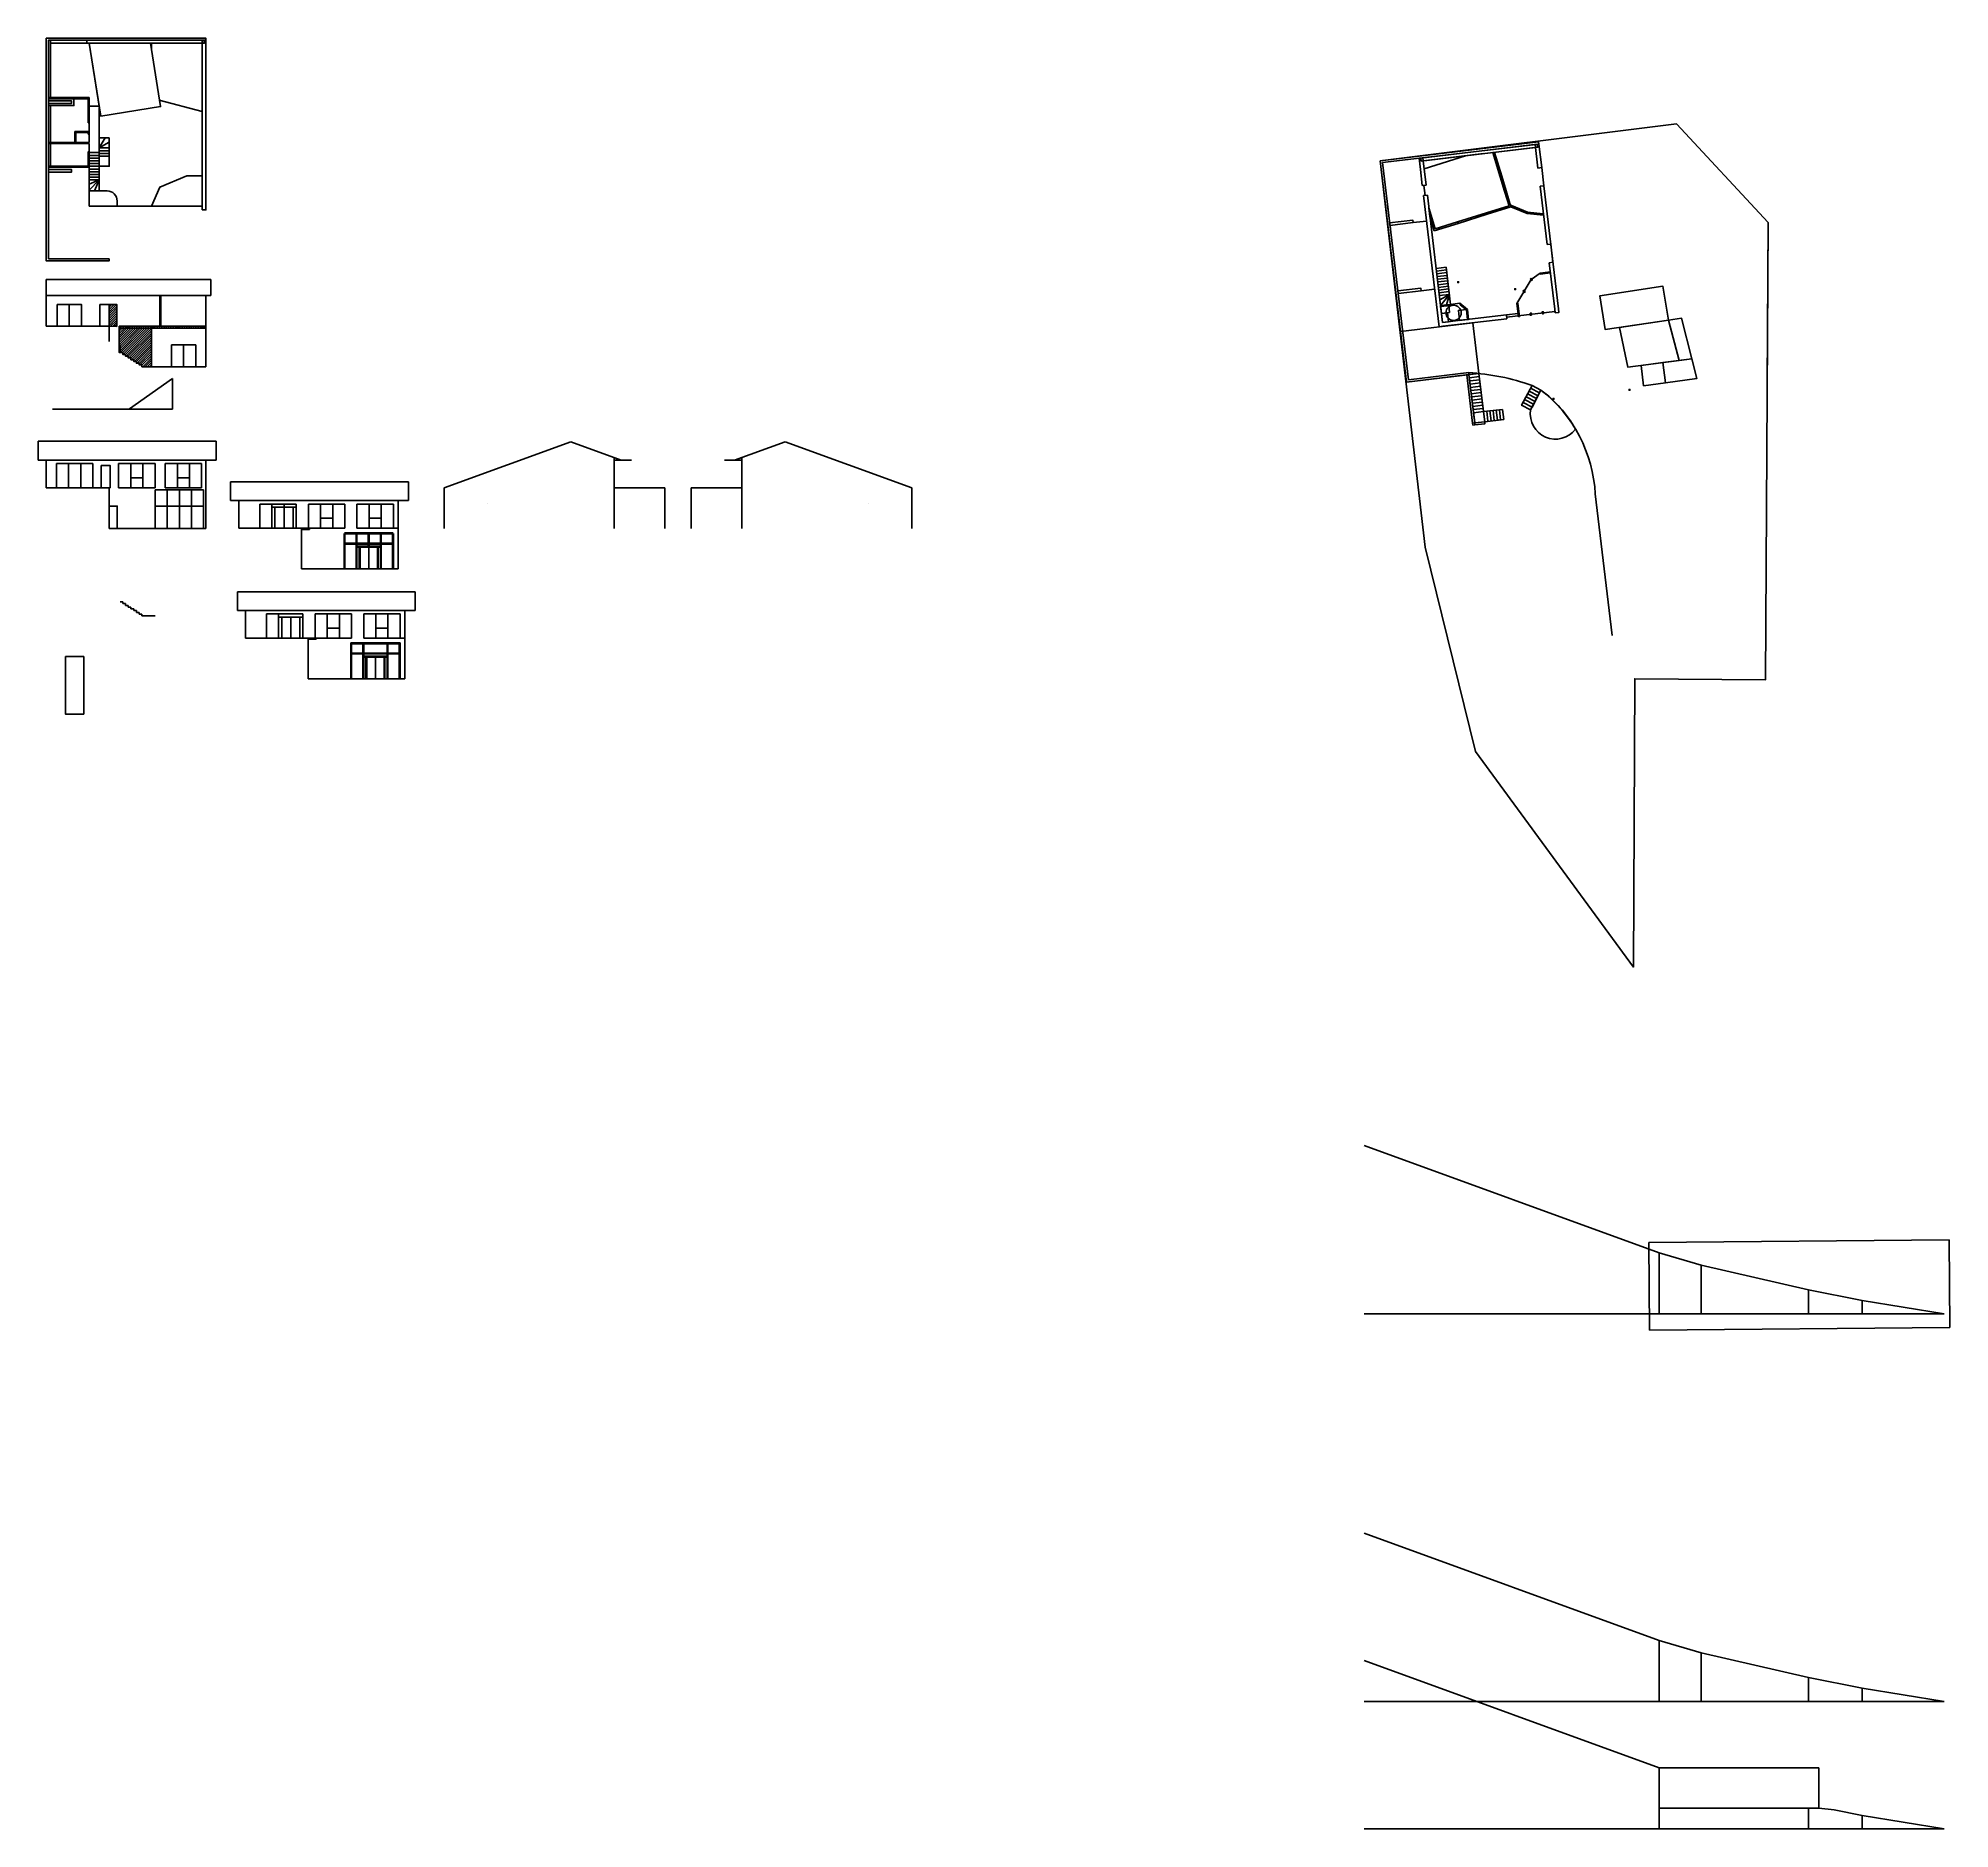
# Model space of a CAD drawing. Header units: centimetres. Extents: x -262314 to 1497847, y -126598 to 219599.
# Drawn here: x 119441 to 308253, y -126598 to 50258 of the extents above; entities that cross this region are included whole.
import ezdxf

# ---------------------------------------------------------------- set-up
doc = ezdxf.new("R2010")
doc.units = ezdxf.units.CM
doc.header["$PDMODE"] = 34
doc.header["$PDSIZE"] = 100
for name, color, linetype in [('A-FP 1', 2, 'Continuous'), ('A-Roof', 2, 'Continuous'), ('A-Wall', 30, 'Continuous'), ('AC-Calcul ratios', 4, 'Continuous'), ('cabanon', 3, 'Continuous'), ('HACHURES', 18, 'Continuous'), ('I-Cloison', 11, 'Continuous'), ('I-STAIRS', 44, 'Continuous'), ('IS-Ouate', 253, 'Continuous'), ('Isolant pourtour radier', 36, 'Continuous'), ('Menuiseries', 60, 'Continuous'), ('Mobilier PMR', 201, 'Continuous'), ('Mur de soutenement', 1, 'Continuous'), ('Plan de masse ou contour exterieur', 30, 'Continuous'), ('Portes', 3, 'Continuous'), ('trash', 4, 'Continuous')]:
    doc.layers.add(name, color=color, linetype=linetype)
picture_1 = doc.add_image_def('image1.png', size_in_pixel=(2332, 680))
pattern_1 = [(45, (17657.13, 0), (-112.2532, 112.2532), [])]

msp = doc.modelspace()

# ---------------------------------------------------------------- hatches: boundary and pattern name
at = {"layer": 'HACHURES'}
h = msp.add_hatch(dxfattribs=at)
h.set_pattern_fill('ANSI31', color=256, scale=50)
h.set_pattern_definition(pattern_1)
h.paths.add_polyline_path([(131550.87, 24856.69), (131450.87, 24856.69), (131450.87, 21812.61), (131550.87, 21812.61)])
h = msp.add_hatch(dxfattribs=at)
h.set_pattern_fill('ANSI31', color=256, scale=50)
h.set_pattern_definition(pattern_1)
h.paths.add_polyline_path([(126440.87, 21812.61), (127190.77, 21800.3), (127190.77, 23962.61), (126440.87, 23962.61)])
h = msp.add_hatch(dxfattribs=at)
h.set_pattern_fill('ANSI31', color=256, scale=50)
h.set_pattern_definition(pattern_1)
h.paths.add_polyline_path([(136000.87, 21812.61), (127440.87, 21812.61), (127440.87, 21612.61), (136000.87, 21612.61)])
h = msp.add_hatch(dxfattribs=at)
h.set_pattern_fill('ANSI31', color=256, scale=50)
h.set_pattern_definition(pattern_1)
h.paths.add_polyline_path([(130620.87, 21612.61), (127440.87, 21612.61), (127440.87, 19962.61), (127520.87, 19962.61), (127520.87, 19203.81), (127790.87, 19203.81), (127790.87, 19029.91), (128060.87, 19029.91), (128060.87, 18856.01), (128330.87, 18856.01), (128330.87, 18682.11), (128600.87, 18682.11), (128600.87, 18508.21), (128870.87, 18508.21), (128870.87, 18334.31), (129140.87, 18334.31), (129140.87, 18160.41), (129410.87, 18160.41), (129410.87, 17986.51), (129680.87, 17986.51), (129680.87, 17812.61), (130620.87, 17812.61)])
h = msp.add_hatch(dxfattribs=at)
h.set_pattern_fill('ANSI31', color=256, scale=50)
h.set_pattern_definition(pattern_1)
h.paths.add_polyline_path([(127520.87, 19962.61), (127440.87, 19962.61), (127440.87, 19203.81), (127520.87, 19203.81)])

# ---------------------------------------------------------------- linework, layer by layer
at = {"layer": 'A-FP 1'}
for p, q in [((181326.17, 5842.45), (176326.17, 5842.45)), ((183934.21, 5842.45), (188934.21, 5842.45))]:
    msp.add_line(p, q, dxfattribs=at)
at = {"layer": 'A-Roof'}
for p, q in [((172047.39, 10399.8), (159526.17, 5842.45)), ((177030.94, 8585.93), (172047.39, 10399.8)), ((188229.44, 8585.93), (193212.99, 10399.8)), ((193212.99, 10399.8), (205734.21, 5842.45)), ((176326.17, 8842.45), (176326.17, 8242.45)), ((176326.17, 8242.45), (176326.17, 8842.45)), ((188934.21, 8242.45), (188934.21, 8842.45)), ((188934.21, 8842.45), (188934.21, 8242.45)), ((159526.17, 5842.45), (159526.17, 5242.45)), ((205734.21, 5842.45), (205734.21, 5242.45))]:
    msp.add_line(p, q, dxfattribs=at)
at = {"layer": 'A-Wall'}
for p, q in [((124360.87, 40788), (124360.87, 40788)), ((267947.36, 37477.33), (267570.03, 37432.35)), ((124460.87, 33678), (124460.87, 35178)), ((256531.81, 35747.99), (256154.49, 35703)), ((256650.2, 34755.03), (256272.87, 34710.04)), ((268160.46, 35689.99), (267783.13, 35645)), ((268470.96, 29875.86), (268848.28, 29920.85)), ((268684.05, 28088.52), (269059.21, 28133.25)), ((264465.81, 22932.88), (264510.8, 22555.55)), ((269275.98, 23123.68), (269231, 23501.01)), ((176326.17, 1842.45), (176326.17, 8842.45)), ((188934.21, 1842.45), (188934.21, 8842.45)), ((155005.68, 1850.23), (154525.68, 1850.23)), ((155667.91, -9009.27), (155187.91, -9009.27))]:
    msp.add_line(p, q, dxfattribs=at)
msp.add_lwpolyline([(135620.87, 33298), (135620.87, 50058), (136000.87, 50058), (136000.87, 33298)], close=True, dxfattribs=at)
for points in [[(267947.36, 37477.33), (267669.15, 39810.81), (267291.83, 39765.82), (267570.03, 37432.35)], [(256531.81, 35747.99), (256245.82, 38146.73), (256210.31, 38444.62), (255832.98, 38399.64), (255966.76, 37277.58), (256154.49, 35703)], [(256272.87, 34710.04), (257817.14, 21757.5), (258194.47, 21802.49)], [(258149.48, 22179.82), (256650.2, 34755.03)], [(267783.13, 35645), (268470.96, 29875.86)], [(269608.33, 23546), (268160.46, 35689.99)], [(124460.87, 33678), (135620.87, 33678)], [(268684.05, 28088.52), (269231, 23501.01)], [(259142.45, 22298.2), (264464.16, 22932.68)], [(269608.33, 23546), (269653.31, 23168.67), (269275.98, 23123.68)], [(264509.74, 22555.43), (258194.47, 21802.49)]]:
    msp.add_lwpolyline(points, dxfattribs=at)
at = {"layer": 'AC-Calcul ratios'}
for p, q in [((135620.87, 49758), (130620.87, 49757.7)), ((130620.87, 49757.7), (130620.87, 49231.22)), ((135620.87, 43869.15), (135620.87, 49758)), ((135620.87, 43014.09), (131374.11, 44156.5)), ((263284.89, 38985.97), (263133.65, 38967.94)), ((263133.65, 38967.94), (263853.96, 36581.98)), ((263284.89, 38985.97), (263998.25, 36625.54)), ((263999.13, 36625.81), (263853.96, 36581.98)), ((264429.51, 35200.22), (264284.34, 35156.4)), ((264284.34, 35156.4), (264720.76, 33710.83)), ((264909.28, 33611.06), (264429.51, 35200.22)), ((257428.5, 31418.61), (256799.63, 33501.64)), ((256799.63, 33501.64), (256901.9, 32643.9)), ((257327.46, 31234.29), (256901.9, 32643.9)), ((259643.33, 32116.01), (257428.03, 31420.18)), ((259643.33, 32116.01), (259686.28, 31973.74)), ((264720.76, 33710.83), (262503.09, 33014.26)), ((262503.09, 33014.26), (262546.53, 32870.38)), ((264909.28, 33611.06), (262546.53, 32870.38)), ((264968.37, 33748.93), (264852.68, 33798.52)), ((264862.99, 33764.22), (264909.28, 33611.06)), ((264968.37, 33748.93), (264909.28, 33611.06)), ((266495.37, 32931.23), (266532.92, 33078.34)), ((266495.37, 32931.23), (268125.18, 32776.05)), ((266532.92, 33078.34), (268107.01, 32928.46)), ((268125.18, 32776.05), (268107.01, 32928.46)), ((259686.28, 31973.74), (257327.46, 31234.29)), ((258149.48, 22179.82), (257936.38, 23967.16)), ((260609.02, 23480.14), (259867.02, 24076.49)), ((259867.02, 24076.49), (259883.93, 23934.6)), ((260514.55, 23427.76), (259883.93, 23934.6)), ((260628.11, 22475.33), (260514.55, 23427.76)), ((260727.4, 22487.17), (260609.02, 23480.14)), ((260234.71, 22428.43), (258149.48, 22179.82)), ((260727.4, 22487.17), (260628.11, 22475.33)), ((266998.09, 13820.65), (267876.07, 15505.62))]:
    msp.add_line(p, q, dxfattribs=at)
for points in [[(124460.87, 49758), (125609.06, 42563.55), (131534.07, 43509.14), (130536.8, 49758)], [(257962.43, 23748.7), (257950.59, 23848), (258943.56, 23966.39), (258955.4, 23867.09)]]:
    msp.add_lwpolyline(points, close=True, dxfattribs=at)
msp.add_lwpolyline([(256338.82, 37366.75), (260403.1, 38642.39)], dxfattribs=at)
for centre, radius, start, end in [((260575.06, 5629.68), 12281.65, 29.2951215, 53.5255253), ((269308.45, 13148.4), 2487.68, 170.9474663, 322.6505294)]:
    msp.add_arc(centre, radius, start, end, dxfattribs=at)
at = {"layer": 'cabanon'}
for p, q in [((279547.54, -69708.67), (250407.54, -59102.58)), ((283692.39, -70941.96), (283692.39, -75735.85)), ((294292.93, -73361.48), (294292.93, -75735.85)), ((299606.8, -74420.31), (299606.8, -75735.85)), ((279547.54, -75735.85), (250407.54, -75735.85)), ((279547.54, -107999.76), (250407.54, -97393.66)), ((283692.39, -109233.05), (283692.39, -114026.94)), ((279547.54, -120570.5), (250407.54, -109964.4)), ((294292.93, -111652.57), (294292.93, -114026.94)), ((299606.8, -112711.39), (299606.8, -114026.94)), ((279547.54, -114026.94), (250407.54, -114026.94)), ((279547.54, -120570.5), (279547.54, -124570.5)), ((295307.54, -120570.5), (279547.54, -120570.5)), ((295307.54, -124570.5), (295307.54, -120570.5)), ((279547.54, -124570.5), (295307.54, -124570.5)), ((294292.93, -124570.5), (294292.93, -126597.68)), ((295307.54, -124570.5), (296824.01, -124727.64)), ((299606.8, -125282.13), (299606.8, -126597.68)), ((279547.54, -126597.68), (250407.54, -126597.68))]:
    msp.add_line(p, q, dxfattribs=at)
for points in [[(281253.12, 41807.76), (251996.31, 38143.63), (256449.4, -14.83), (261404.92, -20193.9), (276997.55, -41481.99), (277141.28, -13011), (290062.48, -13100.44), (290307.96, 32056.63), (281253.12, 41807.76)], [(280464.19, 22424.49), (274229, 21484.78), (273690.79, 24825.78), (279925.99, 25765.49), (280464.19, 22424.49)], [(281523.54, 18428.94), (282763.49, 18589.15), (281751.67, 22618.53), (280464.19, 22424.49), (281523.54, 18428.94)], [(277757.57, 17942.33), (278016.47, 15938.6), (280164.95, 16206.17), (279904.77, 18219.77), (277757.57, 17942.33)], [(282763.49, 18589.15), (279904.77, 18219.77), (280164.95, 16206.17), (283258.29, 16636.47), (282763.49, 18589.15)], [(307684.85, -75735.85), (279547.54, -75735.85), (279547.54, -69708.67)], [(279547.54, -69708.67), (283692.39, -70941.96), (294292.93, -73361.48), (299606.8, -74420.31), (307684.85, -75735.85)], [(307684.85, -114026.94), (279547.54, -114026.94), (279547.54, -107999.76)], [(279547.54, -107999.76), (283692.39, -109233.05), (294292.93, -111652.57), (299606.8, -112711.39), (307684.85, -114026.94)], [(307684.85, -126597.68), (279547.54, -126597.68), (279547.54, -120570.5)], [(296824.01, -124727.64), (299606.8, -125282.13), (307684.85, -126597.68)]]:
    msp.add_lwpolyline(points, dxfattribs=at)
msp.add_lwpolyline([(275636.4, 21696.89), (276450.01, 17773.37), (281523.54, 18428.94), (280464.19, 22424.49)], close=True, dxfattribs=at)
at = {"layer": 'HACHURES'}
for p, q in [((130980.87, 1842.45), (130980.87, 5642.45)), ((127520.87, -5411.21), (127790.87, -5411.21)), ((127790.87, -5411.21), (127790.87, -5585.11)), ((127790.87, -5585.11), (128060.87, -5585.11)), ((128060.87, -5585.11), (128060.87, -5759.01)), ((128060.87, -5759.01), (128330.87, -5759.01)), ((128330.87, -5759.01), (128330.87, -5932.91)), ((128330.87, -5932.91), (128600.87, -5932.91)), ((128600.87, -5932.91), (128600.87, -6106.81)), ((128600.87, -6106.81), (128870.87, -6106.81)), ((128870.87, -6106.81), (128870.87, -6280.71)), ((128870.87, -6280.71), (129140.87, -6280.71)), ((129140.87, -6280.71), (129140.87, -6454.61)), ((129140.87, -6454.61), (129410.87, -6454.61)), ((129410.87, -6454.61), (129410.87, -6628.51)), ((129410.87, -6628.51), (129680.87, -6628.51)), ((129680.87, -6628.51), (129680.87, -6802.41)), ((129680.87, -6802.41), (130980.87, -6802.41))]:
    msp.add_line(p, q, dxfattribs=at)
for points in [[(131550.87, 24856.69), (131450.87, 24856.69), (131450.87, 21812.61), (131550.87, 21812.61)], [(136000.87, 21812.61), (127440.87, 21812.61), (127440.87, 21612.61), (136000.87, 21612.61)], [(130620.87, 21612.61), (127440.87, 21612.61), (127440.87, 19962.61), (127520.87, 19962.61), (127520.87, 19203.81), (127790.87, 19203.81), (127790.87, 19029.91), (128060.87, 19029.91), (128060.87, 18856.01), (128330.87, 18856.01), (128330.87, 18682.11), (128600.87, 18682.11), (128600.87, 18508.21), (128870.87, 18508.21), (128870.87, 18334.31), (129140.87, 18334.31), (129140.87, 18160.41), (129410.87, 18160.41), (129410.87, 17986.51), (129680.87, 17986.51), (129680.87, 17812.61), (130620.87, 17812.61)], [(127520.87, 19962.61), (127440.87, 19962.61), (127440.87, 19203.81), (127520.87, 19203.81)]]:
    msp.add_lwpolyline(points, close=True, dxfattribs=at)
at = {"layer": 'I-Cloison'}
for p, q in [((124460.87, 49758), (130460.87, 49758)), ((124460.87, 49758), (125450.89, 43554.6)), ((124875.81, 47158), (124875.81, 47158)), ((124460.87, 44387.59), (120440.87, 44387.59)), ((124360.87, 44287.59), (120440.87, 44287.59)), ((120440.87, 44067.59), (120440.87, 44287.59)), ((124360.87, 44287.59), (124360.87, 41888)), ((124460.87, 44387.59), (124460.87, 41888)), ((125190.87, 43554.6), (125450.89, 43554.6)), ((124360.87, 41888), (124460.87, 41888)), ((120440.87, 39958), (124460.87, 39958)), ((120440.87, 39858), (124460.87, 39858)), ((122230.87, 39958), (123630.87, 39958)), ((124460.87, 41058), (123060.87, 41058)), ((123630.87, 40958), (123060.87, 40958)), ((123160.87, 40958), (123160.87, 39958)), ((124360.87, 40958), (123630.87, 40958)), ((124360.87, 40788), (124360.87, 40958)), ((124460.87, 40788), (124360.87, 40788)), ((124460.87, 41058), (124460.87, 40958)), ((124460.87, 40958), (124460.87, 40788)), ((256245.82, 38146.73), (262203.63, 38857.05)), ((124360.87, 37611.78), (120440.87, 37611.78)), ((124460.87, 37511.78), (120440.87, 37511.78)), ((255241.18, 32044.48), (256571.76, 32203.12)), ((131450.87, 24856.69), (131450.87, 21812.61)), ((131550.87, 24856.69), (131550.87, 21812.61)), ((256043.35, 25316.32), (257373.78, 25476.16)), ((265743.85, 22762.99), (265644.55, 22751.15)), ((127440.87, 21812.61), (136000.87, 21812.61)), ((127440.87, 21612.61), (136000.87, 21612.61)), ((130620.87, 17812.61), (130620.87, 21612.61)), ((127520.87, 19962.61), (127440.87, 19962.61)), ((127520.87, 19203.81), (127520.87, 19962.61)), ((163854.67, 4342.45), (163854.67, 4342.45)), ((201405.71, 4342.45), (201405.71, 4342.45))]:
    msp.add_line(p, q, dxfattribs=at)
for points in [[(123060.87, 41058), (123060.87, 39967)], [(124360.87, 37611.78), (124360.87, 39028), (124460.87, 39028), (124460.87, 37511.78)], [(268790.82, 27174.74), (267797.85, 27056.35), (267809.69, 26957.06), (268802.66, 27075.44)], [(126440.87, 21812.61), (127190.77, 21800.3), (127190.77, 23962.61), (126440.87, 23962.61), (126440.87, 21812.61)], [(265743.85, 22762.99), (265587.58, 24073.71), (265488.28, 24061.87), (265644.55, 22751.15)]]:
    msp.add_lwpolyline(points, dxfattribs=at)
for points in [[(134118.7, 36678), (131464.37, 35558.5), (130620.87, 33678), (135620.87, 33678), (135618.7, 36678)], [(266808.14, 26467.05), (266953.93, 26330.14), (267022.39, 26403.03), (266876.6, 26539.95)], [(266090.72, 25261.37), (266258.07, 25151.86), (266312.83, 25235.53), (266145.48, 25345.05)], [(266935.41, 22905.05), (266911.73, 23103.65), (266812.43, 23091.81), (266836.11, 22893.21)], [(268126.97, 23047.12), (268103.29, 23245.71), (268003.99, 23233.87), (268027.67, 23035.28)]]:
    msp.add_lwpolyline(points, close=True, dxfattribs=at)
msp.add_lwpolyline([(126440.87, 33678), (127240.87, 33678), (127240.87, 34178, 0.414213562), (126240.87, 35178), (124460.87, 35178)], format="xyb", dxfattribs=at)
at = {"layer": 'I-STAIRS'}
for p, q in [((124460.87, 44997.59), (124460.87, 44997.59)), ((124460.87, 44427.59), (124460.87, 44427.59)), ((125460.87, 43427.59), (125460.87, 40958)), ((125460.87, 40958), (125460.87, 40958)), ((125460.87, 37611.78), (125460.87, 40958)), ((125460.87, 39421.78), (125460.87, 40421.78)), ((125460.87, 39421.78), (126038.22, 40421.78)), ((125460.87, 40421.78), (126460.87, 40421.78)), ((125460.87, 39421.78), (126460.87, 39999.13)), ((126460.87, 40421.78), (126460.87, 39958)), ((126460.87, 39958), (126460.87, 39958)), ((125460.87, 38958), (124460.87, 38958)), ((124460.87, 38688), (125460.87, 38688)), ((124460.87, 38418), (125460.87, 38418)), ((124460.87, 38148), (125460.87, 38148)), ((124460.87, 37878), (125460.87, 37878)), ((124460.87, 37608), (125460.87, 37608)), ((124460.87, 37338), (125460.87, 37338)), ((124460.87, 37068), (125460.87, 37068)), ((124460.87, 36798), (125460.87, 36798)), ((124460.87, 36528), (125460.87, 36528)), ((124460.87, 36258), (125460.87, 36258)), ((125460.87, 36258), (124460.87, 35843.79)), ((125460.87, 36258), (124460.87, 35258)), ((125460.87, 36258), (125013.52, 35178)), ((258505.53, 27640.37), (257512.56, 27521.98)), ((257544.52, 27253.88), (258537.49, 27372.27)), ((257576.49, 26985.78), (258569.46, 27104.17)), ((257608.45, 26717.68), (258601.42, 26836.06)), ((257640.42, 26449.58), (258633.39, 26567.96)), ((257672.38, 26181.48), (258665.35, 26299.86)), ((257704.35, 25913.37), (258697.31, 26031.76)), ((257736.31, 25645.27), (258729.28, 25763.66)), ((257768.27, 25377.17), (258761.24, 25495.56)), ((257800.24, 25109.07), (258793.21, 25227.46)), ((257832.2, 24840.97), (258825.17, 24959.36)), ((258825.17, 24959.36), (257881.24, 24429.67)), ((258825.17, 24959.36), (257950.59, 23848)), ((258825.17, 24959.36), (258532.26, 23917.35)), ((261750.18, 17150.72), (260757.21, 17032.34)), ((260757.21, 17032.34), (261266.27, 12762.58)), ((262200.05, 13377.45), (261750.18, 17150.72)), ((261787.67, 16836.28), (260794.7, 16717.9)), ((261825.16, 16521.84), (260832.19, 16403.46)), ((261862.65, 16207.4), (260869.68, 16089.02)), ((261900.13, 15892.96), (260907.17, 15774.58)), ((261937.62, 15578.52), (260944.66, 15460.14)), ((261975.11, 15264.09), (260982.15, 15145.7)), ((266550.25, 15125.23), (267437.08, 14663.14)), ((266696.58, 15406.06), (267583.41, 14943.97)), ((266842.91, 15686.89), (267729.74, 15224.79)), ((262012.6, 14949.65), (261019.63, 14831.26)), ((262050.09, 14635.21), (261057.12, 14516.82)), ((262087.58, 14320.77), (261094.61, 14202.38)), ((262125.07, 14006.33), (261132.1, 13887.94)), ((262162.56, 13691.89), (261169.59, 13573.5)), ((262200.05, 13377.45), (264086.69, 13602.38)), ((262514.49, 13414.94), (262632.87, 12421.97)), ((262828.93, 13452.42), (262947.31, 12459.46)), ((263143.37, 13489.91), (263261.75, 12496.95)), ((263457.81, 13527.4), (263576.19, 12534.44)), ((263772.25, 13564.89), (263890.63, 12571.92)), ((264086.69, 13602.38), (264205.07, 12609.41)), ((266111.26, 14282.74), (266998.09, 13820.65)), ((266257.59, 14563.57), (267144.42, 14101.48)), ((266403.92, 14844.4), (267290.75, 14382.31)), ((262318.43, 12384.48), (264205.07, 12609.41))]:
    msp.add_line(p, q, dxfattribs=at)
for points in [[(125460.87, 38611.78), (126460.87, 38611.78), (126460.87, 37611.78), (126460.87, 39958)], [(125460.87, 37611.78), (126460.87, 37611.78)], [(261750.18, 17150.72), (261153.51, 22155.28), (254004.14, 21302.9), (254600.81, 16298.34), (261750.18, 17150.72)]]:
    msp.add_lwpolyline(points, dxfattribs=at)
for points in [[(124460.87, 35178), (124460.87, 38958), (125460.87, 38958), (125460.87, 35178)], [(126460.87, 39151.78), (126460.87, 39421.78), (125460.87, 39421.78), (125460.87, 39151.78)], [(126460.87, 38881.78), (126460.87, 39151.78), (125460.87, 39151.78), (125460.87, 38881.78)], [(126460.87, 38611.78), (126460.87, 38881.78), (125460.87, 38881.78), (125460.87, 38611.78)], [(257950.59, 23848), (257512.56, 27521.98), (258505.53, 27640.37), (258943.56, 23966.39)], [(266851.76, 13539.82), (265964.93, 14001.91), (266989.24, 15967.72), (267876.07, 15505.62)], [(261325.47, 12266.09), (261207.08, 13259.06), (262200.05, 13377.45), (262318.43, 12384.48)]]:
    msp.add_lwpolyline(points, close=True, dxfattribs=at)
for centre, radius, start, end in [((259302.61, -5976.83), 23251.84, 70.6958966, 86.4717646), ((259255.82, 4466.18), 14006.35, 3.1846805, 52.0151555)]:
    msp.add_arc(centre, radius, start, end, dxfattribs=at)
at = {"layer": 'IS-Ouate'}
msp.add_line((122960.87, 43817.59), (122960.87, 44067.59), dxfattribs=at)
for points in [[(120440.87, 44387.59), (120440.87, 50058), (120660.87, 50058), (120660.87, 44387.59), (120440.87, 44387.59)], [(124240.87, 50058), (124240.87, 49758), (120660.87, 49758), (120660.87, 50058), (124240.87, 50058)], [(122960.87, 44067.59), (122960.87, 44287.59), (120440.87, 44287.59), (120440.87, 44067.59), (122740.87, 44067.59)], [(122740.87, 43817.59), (120440.87, 43817.59), (120440.87, 43597.59), (122960.87, 43597.59), (122960.87, 43817.59)], [(120440.87, 39958), (120440.87, 43597.59), (120660.87, 43597.59), (120660.87, 39958), (120440.87, 39958)], [(120440.87, 37611.78), (120440.87, 39858), (120660.87, 39858), (120660.87, 37611.78), (120440.87, 37611.78)]]:
    msp.add_lwpolyline(points, dxfattribs=at)
at = {"layer": 'Isolant pourtour radier'}
for points in [[(135840.87, 50058), (135840.87, 49758), (124240.87, 49758), (124240.87, 50058)], [(267510.28, 39791.86), (267545.79, 39493.97), (256027.37, 38120.69), (255991.85, 38418.58)]]:
    msp.add_lwpolyline(points, close=True, dxfattribs=at)
msp.add_lwpolyline([(267327.34, 39467.93), (256245.82, 38146.73)], dxfattribs=at)
at = {"layer": 'Menuiseries'}
for p, q in [((121240.87, 5842.45), (121240.87, 8242.45)), ((124840.87, 8242.45), (121240.87, 8242.45)), ((122440.87, 5842.45), (122440.87, 8242.45)), ((123640.87, 5842.45), (123640.87, 8242.45)), ((124840.87, 5842.45), (124840.87, 8242.45)), ((127380.87, 5842.45), (127380.87, 8242.45)), ((130980.87, 8242.45), (127380.87, 8242.45)), ((128580.87, 5842.45), (128580.87, 8242.45)), ((129780.87, 5842.45), (129780.87, 8242.45)), ((130980.87, 5842.45), (130980.87, 8242.45)), ((135580.87, 8242.45), (131980.87, 8242.45)), ((131980.87, 5842.45), (131980.87, 8242.45)), ((133180.87, 5842.45), (133180.87, 8242.45)), ((134380.87, 5842.45), (134380.87, 8242.45)), ((135580.87, 5842.45), (135580.87, 8242.45)), ((178030.94, 8585.93), (176326.17, 8585.93)), ((176326.17, 5842.45), (176326.17, 8242.45)), ((176326.17, 5842.45), (176326.17, 8242.45)), ((187229.44, 8585.93), (188934.21, 8585.93)), ((188934.21, 5842.45), (188934.21, 8242.45)), ((188934.21, 5842.45), (188934.21, 8242.45)), ((120240.87, 5842.45), (121240.87, 5842.45)), ((124840.87, 5842.45), (121240.87, 5842.45)), ((130980.87, 5842.45), (127380.87, 5842.45)), ((128580.87, 5842.45), (128580.87, 6842.45)), ((128580.87, 6842.45), (129780.87, 6842.45)), ((135580.87, 5842.45), (131980.87, 5842.45)), ((133180.87, 6842.45), (134380.87, 6842.45)), ((135582.99, 5842.45), (135580.87, 5842.45)), ((135580.87, 5842.45), (135580.87, 5840.32)), ((130980.87, 5642.45), (130980.87, 1842.45)), ((130980.87, 5642.45), (135780.87, 5642.45)), ((135780.87, 4042.45), (130980.87, 4042.45)), ((132180.87, 5642.45), (132180.87, 1842.45)), ((133380.87, 5642.45), (133380.87, 1842.45)), ((134580.87, 5642.45), (134580.87, 1842.45)), ((135780.87, 5642.45), (135780.87, 1842.45)), ((144625.68, 3950.23), (142525.68, 3950.23)), ((142825.68, 3950.23), (142825.68, 1850.23)), ((144925.68, 3950.23), (144625.68, 3950.23)), ((144625.68, 3950.23), (144625.68, 1850.23)), ((144925.68, 4250.23), (144925.68, 3950.23)), ((130980.87, 1842.45), (135780.87, 1842.45)), ((149645.68, 1350.23), (149645.68, -2149.77)), ((149685.68, 1390.23), (154485.68, 1390.23)), ((149685.68, 1310.23), (154485.68, 1310.23)), ((149725.68, 1350.23), (149725.68, -2149.77)), ((149725.68, 1350.23), (149725.68, -2149.77)), ((149725.68, 1350.23), (149725.68, -2149.77)), ((154445.68, 380.23), (149725.68, 380.23)), ((154445.68, 300.23), (149725.68, 300.23)), ((150845.68, 1350.23), (150845.68, 0.23)), ((150845.68, 0.23), (150845.68, -2149.77)), ((150925.68, 1350.23), (150925.68, 0.23)), ((153245.68, 80.23), (150925.68, 80.23)), ((150925.68, 0.23), (150925.68, -2149.77)), ((153245.68, 0.23), (150925.68, 0.23)), ((151145.68, 0.23), (151145.68, -2149.77)), ((151225.68, 0.23), (151225.68, -2149.77)), ((152045.68, 1350.23), (152045.68, 100.23)), ((152085.68, 0.23), (152085.68, -2149.77)), ((152125.68, 1350.23), (152125.68, 100.23)), ((152125.68, 1350.23), (152125.68, 100.23)), ((153245.68, 0.23), (152845.68, 0.23)), ((152945.68, 0.23), (152945.68, -2149.77)), ((153025.68, 0.23), (153025.68, -2149.77)), ((153245.68, 1350.23), (153245.68, 0.23)), ((153245.68, 0.23), (153245.68, -2149.77)), ((153325.68, 1350.23), (153325.68, 0.23)), ((153325.68, 1350.23), (153325.68, 100.23)), ((153325.68, 0.23), (153325.68, -2149.77)), ((153325.68, 0.23), (153325.68, -2149.77)), ((154445.68, 1350.23), (154445.68, -2149.77)), ((154525.68, 1350.23), (154525.68, -2149.77)), ((154587.81, 1850.23), (154585.68, 1850.23)), ((154585.68, 1850.23), (154585.68, 1848.1)), ((149985.68, -2149.77), (154785.68, -2149.77)), ((145287.91, -6909.27), (143187.91, -6909.27)), ((143487.91, -6909.27), (143487.91, -9009.27)), ((145587.91, -6909.27), (145287.91, -6909.27)), ((145287.91, -6909.27), (145287.91, -9009.27)), ((145587.91, -6609.27), (145587.91, -6909.27)), ((155250.04, -9009.27), (155247.91, -9009.27)), ((155247.91, -9009.27), (155247.91, -9011.39)), ((150307.91, -9469.27), (150307.91, -13009.27)), ((150307.91, -9469.27), (155187.91, -9469.27)), ((150387.91, -9549.27), (150387.91, -13009.27)), ((150387.91, -9549.27), (150387.91, -13009.27)), ((150387.91, -9549.27), (150387.91, -13009.27)), ((150387.91, -9549.27), (155107.91, -9549.27)), ((155107.91, -10479.27), (150387.91, -10479.27)), ((155107.91, -10559.27), (150387.91, -10559.27)), ((151507.91, -9549.27), (151507.91, -10479.27)), ((151507.91, -10559.27), (151507.91, -10859.27)), ((151507.91, -10859.27), (151507.91, -13009.27)), ((151587.91, -9549.27), (151587.91, -10479.27)), ((151587.91, -10559.27), (151587.91, -10859.27)), ((153907.91, -10779.27), (151587.91, -10779.27)), ((151587.91, -10859.27), (151587.91, -13009.27)), ((153907.91, -10859.27), (151587.91, -10859.27)), ((151807.91, -10859.27), (151807.91, -13009.27)), ((151887.91, -10859.27), (151887.91, -13009.27)), ((152747.91, -10859.27), (152747.91, -13009.27)), ((153907.91, -10859.27), (153507.91, -10859.27)), ((153607.91, -10859.27), (153607.91, -13009.27)), ((153687.91, -10859.27), (153687.91, -13009.27)), ((153907.91, -9549.27), (153907.91, -10479.27)), ((153907.91, -10559.27), (153907.91, -10859.27)), ((153907.91, -10859.27), (153907.91, -13009.27)), ((153987.91, -9549.27), (153987.91, -10479.27)), ((153987.91, -9549.27), (153987.91, -10479.27)), ((153987.91, -10559.27), (153987.91, -10759.27)), ((153987.91, -10559.27), (153987.91, -10859.27)), ((153987.91, -10859.27), (153987.91, -13009.27)), ((153987.91, -10859.27), (153987.91, -13009.27)), ((155107.91, -9549.27), (155107.91, -13009.27)), ((155187.91, -9469.27), (155187.91, -13009.27)), ((150647.91, -13009.27), (155447.91, -13009.27))]:
    msp.add_line(p, q, dxfattribs=at)
msp.add_lwpolyline([(126560.87, 5842.45), (126560.87, 8042.45), (125660.87, 8042.45), (125660.87, 5842.45)], close=True, dxfattribs=at)
msp.add_lwpolyline([(127240.87, 1842.45), (127240.87, 4042.45), (126440.87, 4042.45)], dxfattribs=at)
at = {"layer": 'Mobilier PMR'}
for points in [[(257962.43, 23748.7), (258042.93, 23073.49), (258837.31, 23168.2), (258756.8, 23843.41)], [(258149.48, 22179.82), (258042.93, 23073.49), (258638.71, 23144.52), (258745.26, 22250.85)]]:
    msp.add_lwpolyline(points, close=True, dxfattribs=at)
msp.add_lwpolyline([(260514.55, 23427.76), (260628.11, 22475.33), (259833.73, 22380.62), (259715.34, 23373.59), (260470.01, 23463.56)], dxfattribs=at)
msp.add_circle((259244.71, 23134.49), 750, dxfattribs=at)
at = {"layer": 'Mur de soutenement'}
for p, q in [((290307.96, 32056.63), (290220.98, 16056.87)), ((260733.53, 17230.93), (260534.94, 17207.25)), ((260733.53, 17230.93), (260534.94, 17207.25)), ((260757.21, 17032.34), (260558.62, 17008.66)), ((260757.21, 17032.34), (260558.62, 17008.66)), ((260558.62, 17008.66), (261126.87, 12242.42)), ((261325.47, 12266.09), (260757.21, 17032.34)), ((261126.87, 12242.42), (261325.47, 12266.09)), ((261301.79, 12464.69), (261325.47, 12266.09)), ((181326.17, 1842.45), (181326.17, 5842.45)), ((183934.21, 1842.45), (183934.21, 5842.45)), ((159526.17, 5642.45), (159526.17, 1842.45)), ((205734.21, 5642.45), (205734.21, 1842.45)), ((273240.54, 5244.3), (274905.37, -8719.43))]:
    msp.add_line(p, q, dxfattribs=at)
for points in [[(120240.87, 50058), (120240.87, 50258), (136000.87, 50258), (136000.87, 50058), (120440.87, 50058)], [(120440.87, 28258), (120240.87, 28258), (120240.87, 50258), (120440.87, 50258)], [(120440.87, 50058), (120440.87, 28458)], [(120440.87, 43497.59), (120440.87, 45797.59)], [(120440.87, 43817.59), (122740.87, 43817.59), (122740.87, 44067.59), (120440.87, 44067.59), (120440.87, 43817.59)], [(252019.98, 37945.03), (251996.31, 38143.63), (267645.48, 40009.4), (267669.15, 39810.81), (252218.58, 37968.71)], [(254799.41, 16322.02), (254600.81, 16298.34), (251996.31, 38143.63), (252194.9, 38167.3)], [(252218.58, 37968.71), (254775.73, 16520.61)], [(120440.87, 37041.78), (122740.87, 37041.78), (122740.87, 37291.78), (120440.87, 37291.78), (120440.87, 37041.78)], [(252995.24, 31454.44), (252722.95, 33738.27)], [(252957.36, 31772.19), (255241.18, 32044.48), (255211.59, 32292.72), (252927.76, 32020.43), (252957.36, 31772.19)], [(120440.87, 28458), (126440.87, 28458), (126440.87, 28258), (120240.87, 28258), (120240.87, 28458)], [(253759.52, 25044.03), (256043.35, 25316.32), (256013.75, 25564.56), (253729.93, 25292.27), (253759.52, 25044.03)], [(254775.73, 16520.61), (260733.53, 17230.93), (260757.21, 17032.34), (254600.81, 16298.34), (254577.13, 16496.93)]]:
    msp.add_lwpolyline(points, dxfattribs=at)
for points in [[(261349.14, 12067.5), (261325.47, 12266.09), (261126.87, 12242.42), (261150.55, 12043.82)], [(261349.14, 12067.5), (261325.47, 12266.09), (262318.43, 12384.48), (262342.11, 12185.89)]]:
    msp.add_lwpolyline(points, close=True, dxfattribs=at)
for p in [(276605.57, 15538.06), (269098.73, 14643.06)]:
    msp.add_point(p, dxfattribs=at)
at = {"layer": 'Plan de masse ou contour exterieur'}
for p, q in [((120240.87, 26414.04), (136000.87, 26414.04)), ((120240.87, 26414.04), (120240.87, 21812.61)), ((120240.87, 24856.69), (136000.87, 24856.69)), ((136000.87, 26414.04), (136500.87, 26414.04)), ((136000.87, 24856.69), (136000.87, 17812.61)), ((136000.87, 24856.69), (136500.87, 24856.69)), ((136500.87, 26414.04), (136500.87, 24856.69)), ((120240.87, 21812.61), (126440.87, 21812.61)), ((126440.87, 21812.61), (126440.87, 20312.61)), ((129680.87, 17812.61), (136000.87, 17812.61)), ((132714.15, 16636.14), (128461.23, 13638.49)), ((132714.15, 13636.14), (132714.15, 16636.14)), ((120851.55, 13636.14), (132714.15, 13636.14)), ((120240.87, 10443.87), (119440.87, 10443.87)), ((119440.87, 10443.87), (119440.87, 8585.93)), ((120240.87, 10443.87), (136000.87, 10443.87)), ((136000.87, 10443.87), (136500.87, 10443.87)), ((136500.87, 10443.87), (137000.87, 10443.87)), ((137000.87, 10443.87), (137000.87, 8585.93)), ((119440.87, 8585.93), (120240.87, 8585.93)), ((120240.87, 8585.93), (120240.87, 5842.45)), ((120240.87, 8585.93), (136000.87, 8585.93)), ((136000.87, 8585.93), (136000.87, 1842.45)), ((137000.87, 8585.93), (136000.87, 8585.93)), ((120240.87, 5842.45), (126440.87, 5842.45)), ((126440.87, 5842.45), (126440.87, 4342.45)), ((126440.87, 1842.45), (126440.87, 5842.45)), ((139245.68, 6451.65), (138445.68, 6451.65)), ((138445.68, 6451.65), (138445.68, 4593.72)), ((139245.68, 6451.65), (155005.68, 6451.65)), ((155005.68, 6451.65), (155505.68, 6451.65)), ((155505.68, 6451.65), (156005.68, 6451.65)), ((156005.68, 6451.65), (156005.68, 4593.72)), ((138445.68, 4593.72), (139245.68, 4593.72)), ((139245.68, 4593.72), (139245.68, 1850.23)), ((139245.68, 4593.72), (155005.68, 4593.72)), ((155005.68, 4593.72), (155005.68, -2149.77)), ((156005.68, 4593.72), (155005.68, 4593.72)), ((135780.87, 1842.45), (126440.87, 1842.45)), ((129680.87, 1842.45), (136000.87, 1842.45)), ((139245.68, 1850.23), (146245.68, 1850.23)), ((145445.68, 1850.23), (145445.68, 350.23)), ((145445.68, -2149.77), (145445.68, 1850.23)), ((146245.68, 1750.23), (145445.68, 1750.23)), ((146245.68, 1850.23), (146245.68, 1750.23)), ((154785.68, -2149.77), (145445.68, -2149.77)), ((148685.68, -2149.77), (155005.68, -2149.77)), ((139907.91, -4407.84), (139107.91, -4407.84)), ((139107.91, -4407.84), (139107.91, -6265.78)), ((139907.91, -4407.84), (155667.91, -4407.84)), ((155667.91, -4407.84), (156167.91, -4407.84)), ((156167.91, -4407.84), (156667.91, -4407.84)), ((156667.91, -4407.84), (156667.91, -6265.78)), ((139107.91, -6265.78), (139907.91, -6265.78)), ((139907.91, -6265.78), (139907.91, -9009.27)), ((139907.91, -6265.78), (155667.91, -6265.78)), ((155667.91, -6265.78), (155667.91, -13009.27)), ((156667.91, -6265.78), (155667.91, -6265.78)), ((139907.91, -9009.27), (146907.91, -9009.27)), ((146107.91, -9009.27), (146107.91, -10509.27)), ((146107.91, -13009.27), (146107.91, -9009.27)), ((146907.91, -9109.27), (146107.91, -9109.27)), ((146907.91, -9009.27), (146907.91, -9109.27)), ((155447.91, -13009.27), (146107.91, -13009.27)), ((149347.91, -13009.27), (155667.91, -13009.27))]:
    msp.add_line(p, q, dxfattribs=at)
msp.add_lwpolyline([(132714.15, 13636.14), (128461.23, 13638.49)], dxfattribs=at)
at = {"layer": 'Portes'}
for p, q in [((120240.87, 45387.59), (120240.87, 46287.59)), ((125190.87, 43554.6), (124460.87, 43554.6)), ((124460.87, 41058), (124460.87, 41888)), ((124460.87, 39958), (124460.87, 40788)), ((124460.87, 39028), (124460.87, 39858)), ((264285.91, 35156.87), (263855.53, 36582.46)), ((264429.51, 35200.22), (263999.13, 36625.81)), ((267947.36, 37477.33), (268160.46, 35689.99)), ((256313.36, 35721.95), (256431.75, 34728.98)), ((262501.66, 33013.51), (259641.41, 32116.87)), ((262546.53, 32870.38), (259686.28, 31973.74)), ((264909.28, 33611.06), (266495.37, 32931.23)), ((264968.37, 33748.93), (266554.46, 33069.1)), ((268846.12, 29920.59), (269059.21, 28133.25)), ((266915.27, 26435.04), (265488.28, 24061.87)), ((267797.85, 27056.35), (266915.27, 26435.04)), ((125510.87, 21812.61), (125510.87, 23962.61)), ((125510.87, 23962.61), (126440.87, 23962.61)), ((126440.87, 23962.61), (126440.87, 21812.61)), ((259867.02, 24076.49), (258943.56, 23966.39)), ((264465.81, 22932.88), (265606.67, 23068.9)), ((269257.04, 23282.56), (264490.8, 22714.3)), ((120240.87, 21812.61), (121310.87, 21812.61)), ((126440.87, 21812.61), (125510.87, 21812.61)), ((144925.68, 4250.23), (141325.68, 4250.23)), ((141325.68, 1850.23), (141325.68, 4250.23)), ((142525.68, 1850.23), (142525.68, 4250.23)), ((143725.68, 1850.23), (143725.68, 4250.23)), ((144925.68, 1850.23), (144925.68, 4250.23)), ((149725.68, 4250.23), (146125.68, 4250.23)), ((146125.68, 1850.23), (146125.68, 4250.23)), ((147325.68, 1850.23), (147325.68, 4250.23)), ((148525.68, 1850.23), (148525.68, 4250.23)), ((149725.68, 1850.23), (149725.68, 4250.23)), ((154525.68, 4250.23), (150925.68, 4250.23)), ((150925.68, 1850.23), (150925.68, 4250.23)), ((152125.68, 1850.23), (152125.68, 4250.23)), ((153325.68, 1850.23), (153325.68, 4250.23)), ((154525.68, 1850.23), (154525.68, 4250.23)), ((147325.68, 2850.23), (148525.68, 2850.23)), ((152125.68, 2850.23), (153325.68, 2850.23)), ((144925.68, 1850.23), (141325.68, 1850.23)), ((149725.68, 1850.23), (146125.68, 1850.23)), ((154525.68, 1850.23), (150925.68, 1850.23)), ((145587.91, -6609.27), (141987.91, -6609.27)), ((141987.91, -9009.27), (141987.91, -6609.27)), ((143187.91, -9009.27), (143187.91, -6609.27)), ((144387.91, -9009.27), (144387.91, -6909.27)), ((145587.91, -9009.27), (145587.91, -6609.27)), ((150387.91, -6609.27), (146787.91, -6609.27)), ((146787.91, -9009.27), (146787.91, -6609.27)), ((147987.91, -9009.27), (147987.91, -6609.27)), ((149187.91, -9009.27), (149187.91, -6609.27)), ((150387.91, -9009.27), (150387.91, -6609.27)), ((155187.91, -6609.27), (151587.91, -6609.27)), ((151587.91, -9009.27), (151587.91, -6609.27)), ((152787.91, -9009.27), (152787.91, -6609.27)), ((153987.91, -9009.27), (153987.91, -6609.27)), ((155187.91, -9009.27), (155187.91, -6609.27)), ((145587.91, -9009.27), (141987.91, -9009.27)), ((150387.91, -9009.27), (146787.91, -9009.27)), ((147987.91, -8009.27), (149187.91, -8009.27)), ((155187.91, -9009.27), (151587.91, -9009.27)), ((152787.91, -8009.27), (153987.91, -8009.27))]:
    msp.add_line(p, q, dxfattribs=at)
for points in [[(121310.87, 23962.61), (123710.87, 23962.61), (123710.87, 21812.61), (121310.87, 21812.61)], [(132600.87, 19962.61), (135000.87, 19962.61), (135000.87, 17812.61), (132600.87, 17812.61)]]:
    msp.add_lwpolyline(points, close=True, dxfattribs=at)
for points in [[(122510.87, 21812.61), (122510.87, 23962.61)], [(133800.87, 17812.61), (133800.87, 19962.61)]]:
    msp.add_lwpolyline(points, dxfattribs=at)
for p in [(259690.28, 26150.15), (265318.99, 25481.81)]:
    msp.add_point(p, dxfattribs=at)
at = {"layer": 'trash'}
msp.add_lwpolyline([(123940.87, -16522.04), (123940.87, -10822.04), (122140.87, -10822.04), (122140.87, -16522.04)], close=True, dxfattribs=at)

# ---------------------------------------------------------------- pictures from other files: only their frames are drawn
at = {"layer": 'cabanon'}
image = msp.add_image(picture_1, insert=(278592.98, -77345.84), size_in_units=(29661.29, 8649.09), rotation=0.5, dxfattribs=at)
image.dxf.flags = 7

doc.saveas('drawing.dxf')
